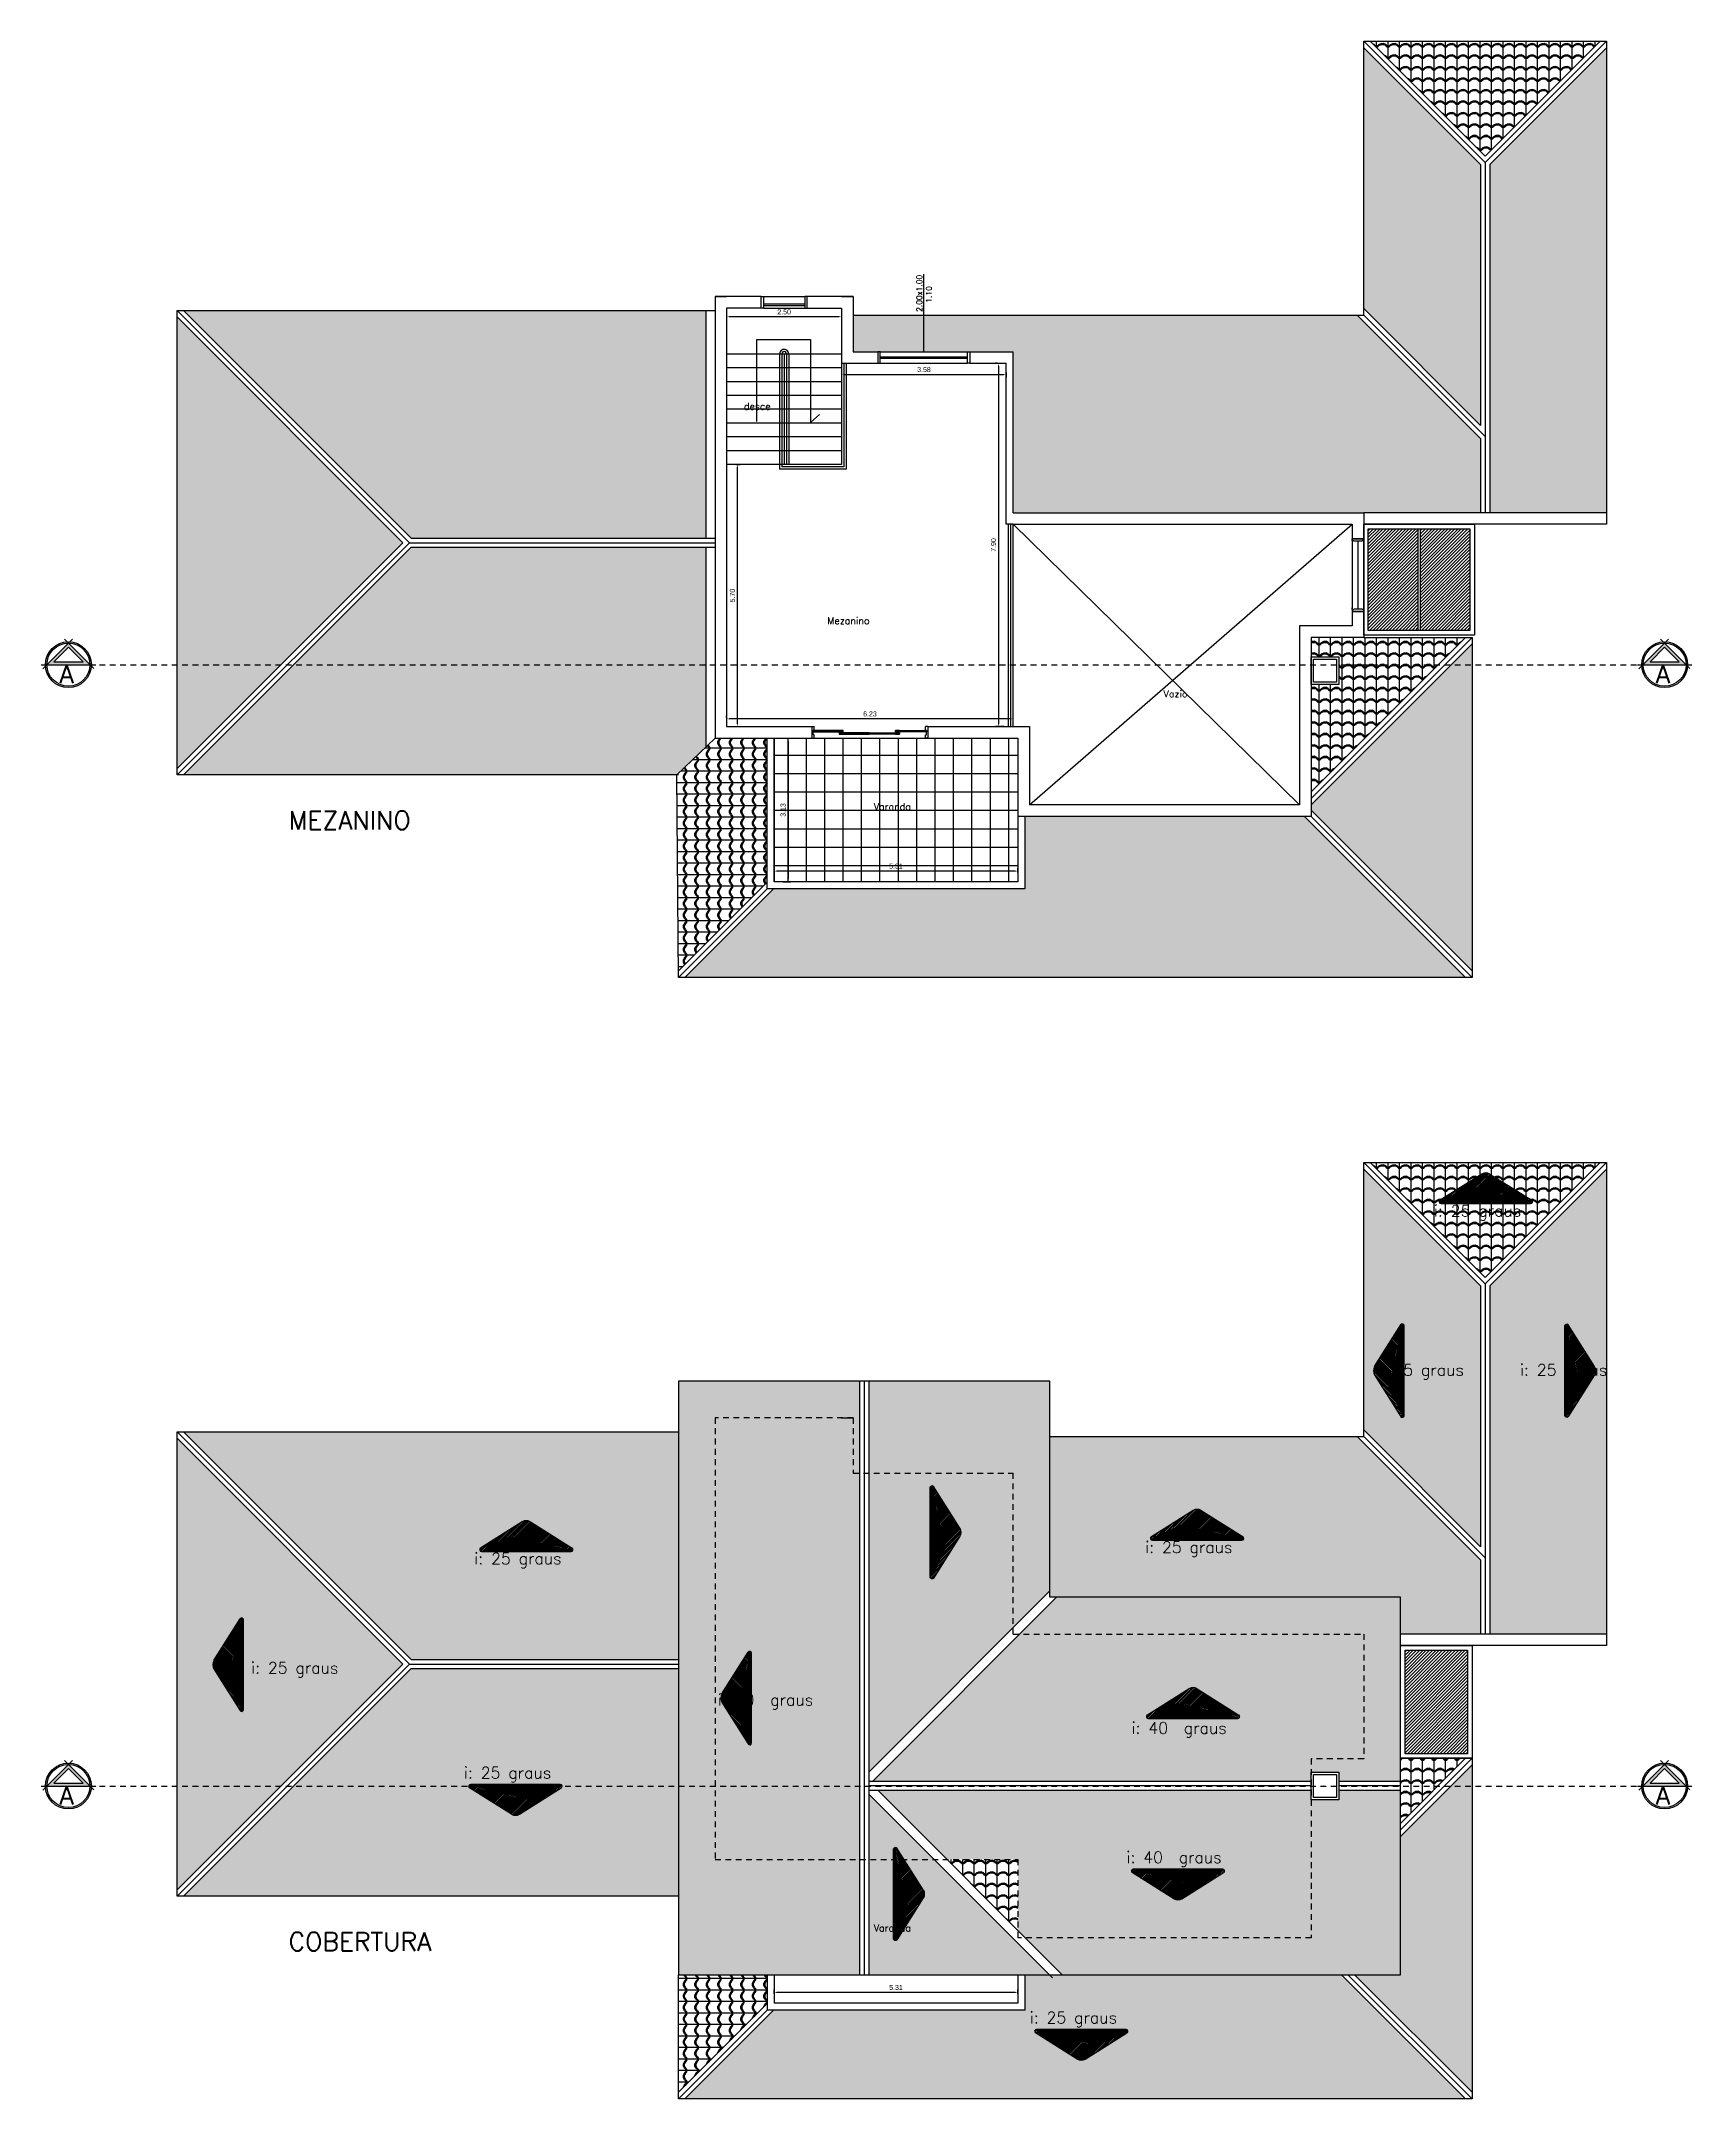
# Model space of a CAD drawing. Extents: x 381 to 417.7, y 184.4 to 253.5.
# Drawn here: x 380.96 to 416.86, y 184.39 to 229.12 of the extents above; entities that cross this region are included whole.
import ezdxf

# ---------------------------------------------------------------- set-up
doc = ezdxf.new("R2010")
doc.units = 0
doc.header["$MEASUREMENT"] = 0
doc.linetypes.add('HIDDEN2', pattern=[0.1875, 0.125, -0.0625])
doc.layers.get('0').update_dxf_attribs({"linetype": 'CONTINUOUS'})
doc.layers.get('DEFPOINTS').update_dxf_attribs({"linetype": 'CONTINUOUS'})
for name, color, linetype in [('CAIXILHOS', 7, 'CONTINUOUS'), ('COTA', 5, 'CONTINUOUS'), ('COTAEX', 7, 'CONTINUOUS'), ('PAREDE', 6, 'CONTINUOUS'), ('PROJECAO', 1, 'HIDDEN2')]:
    doc.layers.add(name, color=color, linetype=linetype)
doc.styles.add('ADRIANA', font='romans.shx', dxfattribs={"height": 0.12})
doc.styles.add('COMODOS', font='romans.shx', dxfattribs={"height": 0.15})
doc.styles.add('EXECUÇÃO', font='', dxfattribs={"height": 0.11})
doc.styles.get('EXECUÇÃO').set_extended_font_data('AvantGarde Md BT')
doc.dimstyles.new('COTAEXEC', dxfattribs={"dimscale": 0.05, "dimtxt": 0.11, "dimasz": 1.2, "dimexe": 1.25, "dimexo": 4, "dimgap": 1, "dimtad": 1, "dimrnd": 0.005, "dimzin": 4, "dimdsep": 46, "dimtxsty": 'EXECUÇÃO', "dimcen": 2.5, "dimdle": 0.15, "dimclrd": 2, "dimclre": 2, "dimclrt": 220, "dimadec": 0, "dimazin": 0, "dimtfac": 0.075, "dimtmove": 2, "dimatfit": 3, "dimfxl": 1, "dimtolj": 1, "dimtzin": 0, "dimarcsym": 0})
pattern_1 = [(0, (-0.025, 0), (0, 0.25), [0.05, -0.2]), (0, (0.1, 0.05), (0, 0.25), [0.05, -0.2]), (0, (0.1, 0.075), (0, 0.25), [0.05, -0.2]), (90, (0, 0), (-0.25, 2e-17), [0.25]), (45, (0, 0), (3e-17, 0.25), [0.07071068, -0.28284272]), (45, (0.025, 0), (3e-17, 0.25), [0.03535535, -0.31819804]), (135, (0, 0), (-0.25, 3e-17), [0.07071068, -0.28284272]), (135, (0.225, 0), (-0.25, 3e-17), [0.03535535, -0.31819804]), (26.56505, (0.05, 0.025), (0.25, 2e-10), [0.0559, -0.503117]), (153.43495, (-0.05, 0.025), (-0.25, 2e-10), [0.0559, -0.503117]), (26.56505, (0.05, 0.05), (0.25, 2e-10), [0.0559, -0.503117]), (153.43495, (-0.05, 0.05), (-0.25, 2e-10), [0.0559, -0.503117])]
pattern_2 = [(90, (-2e-18, -0.025), (-0.25, 2e-17), [0.05, -0.2]), (90, (-0.05, 0.1), (-0.25, 2e-17), [0.05, -0.2]), (90, (-0.075, 0.1), (-0.25, 2e-17), [0.05, -0.2]), (180, (0, 0), (-3e-17, -0.25), [0.25]), (135, (0, 0), (-0.25, 4e-17), [0.07071068, -0.28284272]), (135, (2e-18, 0.025), (-0.25, 4e-17), [0.03535535, -0.31819804]), (225, (0, 0), (-4e-17, -0.25), [0.07071068, -0.28284272]), (225, (1e-17, 0.225), (-4e-17, -0.25), [0.03535535, -0.31819804]), (116.56505, (-0.025, 0.05), (-2e-10, 0.25), [0.0559, -0.503117]), (243.43495, (-0.025, -0.05), (-2e-10, -0.25), [0.0559, -0.503117]), (116.56505, (-0.05, 0.05), (-2e-10, 0.25), [0.0559, -0.503117]), (243.43495, (-0.05, -0.05), (-2e-10, -0.25), [0.0559, -0.503117])]

msp = doc.modelspace()

# ---------------------------------------------------------------- texts
at = {"color": 4, "style": 'COMODOS'}
for s, height, p in [('desce', 0.15, (396.242, 221.11)), ('Mezanino', 0.15, (398.056, 216.446)), ('Vazio', 0.15, (405.367, 214.857)), ('Varanda', 0.15, (399.065, 212.406)), ('MEZANINO', 0.4, (386.339, 211.985)), ('i: 25 graus', 0.25, (411.247, 203.569)), ('i: 25 graus', 0.25, (410.001, 200.109)), ('i: 25 graus', 0.25, (413.119, 200.109)), ('i: 25 graus', 0.25, (404.968, 196.254)), ('i: 25 graus', 0.25, (390.379, 196.008)), ('i: 25 graus', 0.25, (385.525, 193.631)), ('i: 40  graus', 0.25, (395.678, 192.937)), ('i: 40  graus', 0.25, (404.672, 192.325)), ('i: 25 graus', 0.25, (390.154, 191.351)), ('i: 40  graus', 0.25, (404.561, 189.513)), ('COBERTURA', 0.4, (386.339, 187.605)), ('Varanda', 0.15, (399.065, 188.027)), ('i: 25 graus', 0.25, (402.458, 186.028))]:
    msp.add_text(s, height=height, dxfattribs=at).set_placement(p)
at = {"layer": 'COTAEX', "style": 'ADRIANA'}
for s, p in [('2.00x1.00', (400.114, 223.237)), ('1.10', (400.324, 223.435))]:
    msp.add_text(s, height=0.12, rotation=90, dxfattribs=at).set_placement(p)

# ---------------------------------------------------------------- blocks, each defined once
blk = doc.blocks.new('SETA')
at = {"linetype": 'Continuous'}
h = blk.add_hatch(dxfattribs=at)
h.set_pattern_fill('ANSI31', color=256, scale=0.05, style=0)
h.set_pattern_definition([(45, (-504.210664, -208.90508), (-0.00441941738, 0.00441941738), [])])
h.paths.add_polyline_path([(0.237, -0.082, 0.752978), (0.243, -0.064), (0.02, 0.076, 0.28754), (-0.023, 0.076), (-0.246, -0.064, 0.752978), (-0.241, -0.082)])
for p, q in [((-0.023, 0.076), (-0.246, -0.064)), ((0.02, 0.076), (0.243, -0.064)), ((-0.241, -0.082), (0.237, -0.082))]:
    blk.add_line(p, q)
for centre, radius, start, end in [((-0.002, 0.042), 0.04, 57.9158, 122.0842), ((-0.241, -0.072), 0.01, 122.0842, 270), ((0.237, -0.072), 0.01, 270, 57.9158)]:
    blk.add_arc(centre, radius, start, end)
blk = doc.blocks.new('*D78')
at = {"color": 2, "linetype": 'ByBlock'}
for p, q in [((396.896, 211.046), (396.896, 211.141)), ((402.141, 211.079), (396.956, 211.079)), ((402.201, 211.046), (402.201, 211.141))]:
    blk.add_line(p, q, dxfattribs=at)
for points in [[(396.956, 211.089), (396.956, 211.069), (396.896, 211.079)], [(402.141, 211.089), (402.141, 211.069), (402.201, 211.079)]]:
    blk.add_solid(points, dxfattribs=at)
at = {"layer": 'DEFPOINTS', "color": 0, "linetype": 'ByBlock'}
for p in [(396.896, 211.079), (396.896, 210.846), (402.201, 210.846)]:
    blk.add_point(p, dxfattribs=at)
at = {"color": 220, "linetype": 'ByBlock', "insert": (399.549, 211.186), "char_height": 0.11, "attachment_point": 5, "style": 'EXECUÇÃO'}
blk.add_mtext('\\A1;5.31', dxfattribs=at)
blk = doc.blocks.new('IND_CORTES1')
h = blk.add_hatch(color=256)
h.paths.add_polyline_path([(-0.468, 0), (0, -0.468), (0, 0.468)])
h.paths.add_polyline_path([(-0.379, 0), (-0.063, 0.317), (-0.063, -0.317)], flags=16)
for p, q in [((0.082, 0.55), (-0.555, -0.087)), ((0, -0.593), (0, 0.593)), ((-0.555, 0.088), (0.092, -0.56)), ((-0.063, 0.317), (-0.379, 0)), ((-0.379, 0), (-0.063, -0.317)), ((-0.063, -0.317), (-0.063, 0.317))]:
    blk.add_line(p, q)
blk.add_circle((0, 0), 0.499)
at = {"color": 3}
blk.add_circle((0, 0), 0.468, dxfattribs=at)
blk = doc.blocks.new('A$C297730F2')
at = {"layer": 'PROJECAO'}
blk.add_line((0.593, 0.499), (35.793, 0.499), dxfattribs=at)
at = {"rotation": 270}
for p in [(0.593, 0.499), (35.304, 0.499)]:
    blk.add_blockref('IND_CORTES1', p, dxfattribs=at)
at = {"color": 4, "style": 'COMODOS'}
for p in [(0.396, 0.095), (35.108, 0.095)]:
    blk.add_text('A', height=0.4, dxfattribs=at).set_placement(p)
blk = doc.blocks.new('*D30')
at = {"color": 2, "linetype": 'ByBlock'}
for p, q in [((401.747, 222.119), (401.713, 222.119)), ((401.776, 222.059), (401.776, 214.279)), ((401.897, 214.219), (401.713, 214.219))]:
    blk.add_line(p, q, dxfattribs=at)
for points in [[(401.766, 222.059), (401.786, 222.059), (401.776, 222.119)], [(401.766, 214.279), (401.786, 214.279), (401.776, 214.219)]]:
    blk.add_solid(points, dxfattribs=at)
at = {"layer": 'DEFPOINTS', "color": 0, "linetype": 'ByBlock'}
for p in [(401.947, 222.119), (401.776, 214.219), (402.097, 214.219)]:
    blk.add_point(p, dxfattribs=at)
at = {"color": 220, "linetype": 'ByBlock', "insert": (401.669, 218.169), "char_height": 0.11, "attachment_point": 5, "rotation": 90, "style": 'EXECUÇÃO'}
blk.add_mtext('\\A1;7.90', dxfattribs=at)
blk = doc.blocks.new('*D31')
at = {"color": 2, "linetype": 'ByBlock'}
for p, q in [((395.866, 199.032), (395.866, 199.065)), ((402.037, 199.002), (395.926, 199.002)), ((402.097, 199.032), (402.097, 199.065))]:
    blk.add_line(p, q, dxfattribs=at)
for points in [[(395.926, 199.012), (395.926, 198.992), (395.866, 199.002)], [(402.037, 199.012), (402.037, 198.992), (402.097, 199.002)]]:
    blk.add_solid(points, dxfattribs=at)
at = {"layer": 'DEFPOINTS', "color": 0, "linetype": 'ByBlock'}
for p in [(395.866, 199.002), (395.866, 198.832), (402.097, 198.832)]:
    blk.add_point(p, dxfattribs=at)
at = {"color": 220, "linetype": 'ByBlock', "insert": (398.982, 199.11), "char_height": 0.11, "attachment_point": 5, "style": 'EXECUÇÃO'}
blk.add_mtext('\\A1;6.23', dxfattribs=at)
blk = doc.blocks.new('*D32')
at = {"color": 2, "linetype": 'ByBlock'}
for p, q in [((395.866, 207.732), (395.866, 207.681)), ((398.306, 207.744), (395.926, 207.744)), ((398.366, 207.732), (398.366, 207.681))]:
    blk.add_line(p, q, dxfattribs=at)
for points in [[(395.926, 207.754), (395.926, 207.734), (395.866, 207.744)], [(398.306, 207.754), (398.306, 207.734), (398.366, 207.744)]]:
    blk.add_solid(points, dxfattribs=at)
at = {"layer": 'DEFPOINTS', "color": 0, "linetype": 'ByBlock'}
for p in [(395.866, 207.932), (395.866, 207.744), (398.366, 207.932)]:
    blk.add_point(p, dxfattribs=at)
at = {"color": 220, "linetype": 'ByBlock', "insert": (397.116, 207.851), "char_height": 0.11, "attachment_point": 5, "style": 'EXECUÇÃO'}
blk.add_mtext('\\A1;2.50', dxfattribs=at)
blk = doc.blocks.new('*D73')
at = {"color": 2, "linetype": 'ByBlock'}
for p, q in [((396.066, 219.919), (396.161, 219.919)), ((396.098, 219.859), (396.098, 214.279)), ((396.066, 214.219), (396.161, 214.219))]:
    blk.add_line(p, q, dxfattribs=at)
for points in [[(396.088, 219.859), (396.108, 219.859), (396.098, 219.919)], [(396.088, 214.279), (396.108, 214.279), (396.098, 214.219)]]:
    blk.add_solid(points, dxfattribs=at)
at = {"layer": 'DEFPOINTS', "color": 0, "linetype": 'ByBlock'}
for p in [(395.866, 219.919), (395.866, 214.219), (396.098, 214.219)]:
    blk.add_point(p, dxfattribs=at)
at = {"color": 220, "linetype": 'ByBlock', "insert": (395.991, 217.069), "char_height": 0.11, "attachment_point": 5, "rotation": 90, "style": 'EXECUÇÃO'}
blk.add_mtext('\\A1;5.70', dxfattribs=at)
blk = doc.blocks.new('*D75')
at = {"color": 2, "linetype": 'ByBlock'}
for p, q in [((398.366, 222.119), (398.366, 221.813)), ((401.947, 221.919), (401.947, 221.813)), ((398.426, 221.876), (401.887, 221.876))]:
    blk.add_line(p, q, dxfattribs=at)
for points in [[(398.426, 221.886), (398.426, 221.866), (398.366, 221.876)], [(401.887, 221.886), (401.887, 221.866), (401.947, 221.876)]]:
    blk.add_solid(points, dxfattribs=at)
at = {"layer": 'DEFPOINTS', "color": 0, "linetype": 'ByBlock'}
for p in [(398.366, 222.319), (401.947, 222.119), (401.947, 221.876)]:
    blk.add_point(p, dxfattribs=at)
at = {"color": 220, "linetype": 'ByBlock', "insert": (400.157, 221.983), "char_height": 0.11, "attachment_point": 5, "style": 'EXECUÇÃO'}
blk.add_mtext('\\A1;3.58', dxfattribs=at)
blk = doc.blocks.new('*D76')
at = {"color": 2, "linetype": 'ByBlock'}
for p, q in [((397.096, 213.969), (397.262, 213.969)), ((397.2, 213.909), (397.2, 210.906)), ((397.096, 210.846), (397.262, 210.846))]:
    blk.add_line(p, q, dxfattribs=at)
for points in [[(397.19, 213.909), (397.21, 213.909), (397.2, 213.969)], [(397.19, 210.906), (397.21, 210.906), (397.2, 210.846)]]:
    blk.add_solid(points, dxfattribs=at)
at = {"layer": 'DEFPOINTS', "color": 0, "linetype": 'ByBlock'}
for p in [(396.896, 213.969), (396.896, 210.846), (397.2, 210.846)]:
    blk.add_point(p, dxfattribs=at)
at = {"color": 220, "linetype": 'ByBlock', "insert": (397.093, 212.407), "char_height": 0.11, "attachment_point": 5, "rotation": 90, "style": 'EXECUÇÃO'}
blk.add_mtext('\\A1;3.13', dxfattribs=at)
blk = doc.blocks.new('*D77')
at = {"color": 2, "linetype": 'ByBlock'}
for p, q in [((396.896, 211.046), (396.896, 211.141)), ((402.141, 211.079), (396.956, 211.079)), ((402.201, 211.046), (402.201, 211.141))]:
    blk.add_line(p, q, dxfattribs=at)
for points in [[(396.956, 211.089), (396.956, 211.069), (396.896, 211.079)], [(402.141, 211.089), (402.141, 211.069), (402.201, 211.079)]]:
    blk.add_solid(points, dxfattribs=at)
at = {"layer": 'DEFPOINTS', "color": 0, "linetype": 'ByBlock'}
for p in [(396.896, 211.079), (396.896, 210.846), (402.201, 210.846)]:
    blk.add_point(p, dxfattribs=at)
at = {"color": 220, "linetype": 'ByBlock', "insert": (399.549, 211.186), "char_height": 0.11, "attachment_point": 5, "style": 'EXECUÇÃO'}
blk.add_mtext('\\A1;5.31', dxfattribs=at)

# ---------------------------------------------------------------- dimensions: what is measured, and where the dimension line sits
at = {"layer": 'COTA'}
for base, p1, p2, picture, middle, set_off in [((395.866, 223.13), (398.366, 223.319), (395.866, 223.319), '*D32', (397.116, 223.237), (0, 15.386)), ((395.866, 214.389), (402.097, 214.219), (395.866, 214.219), '*D31', (398.982, 214.496), (0, 15.386)), ((396.8965, 186.6997), (402.2014, 186.4663), (396.8965, 186.4663), '*D78', (399.5489, 186.8068), (0, -24.3793))]:
    dim = msp.add_linear_dim(base=base, p1=p1, p2=p2, dimstyle='COTAEXEC', dxfattribs=at)
    dim.commit()
    dim.dimension.update_dxf_attribs({"geometry": picture, "text_midpoint": middle, "insert": set_off})
for base, p1, p2, picture, middle in [((401.947, 221.876), (398.366, 222.319), (401.947, 222.119), '*D75', (400.157, 221.983)), ((396.8965, 211.0789), (402.2014, 210.8456), (396.8965, 210.8456), '*D77', (399.5489, 211.1861))]:
    dim = msp.add_linear_dim(base=base, p1=p1, p2=p2, dimstyle='COTAEXEC', dxfattribs=at)
    dim.commit()
    dim.dimension.update_dxf_attribs({"geometry": picture, "text_midpoint": middle})
for base, p1, p2, picture, middle in [((401.776, 214.219), (401.947, 222.119), (402.097, 214.219), '*D30', (401.669, 218.169)), ((396.098, 214.219), (395.866, 219.919), (395.866, 214.219), '*D73', (395.991, 217.069)), ((397.2, 210.846), (396.896, 213.969), (396.896, 210.846), '*D76', (397.093, 212.407))]:
    dim = msp.add_linear_dim(base=base, p1=p1, p2=p2, angle=90, dimstyle='COTAEXEC', dxfattribs=at)
    dim.commit()
    dim.dimension.update_dxf_attribs({"geometry": picture, "text_midpoint": middle})

# ---------------------------------------------------------------- hatches: boundary and pattern name
h = msp.add_hatch()
h.set_pattern_fill('TELHADO', scale=0.25, angle=90, style=0)
h.set_pattern_definition(pattern_2)
h.paths.add_polyline_path([(409.72, 223.31), (412.26, 220.77), (412.26, 226.441), (409.72, 228.981)])
h = msp.add_hatch()
h.set_pattern_fill('TELHADO', scale=0.25, angle=90, style=0)
h.set_pattern_definition(pattern_2)
h.paths.add_polyline_path([(412.46, 218.869), (415.001, 218.869), (415.001, 228.981), (412.46, 226.441)])
h = msp.add_hatch()
h.set_pattern_fill('TELHADO', scale=0.25, angle=90, style=0)
h.set_pattern_definition([(90, (-2e-18, 15.36145), (-0.25, 2e-17), [0.05, -0.2]), (90, (-0.05, 15.48645), (-0.25, 2e-17), [0.05, -0.2]), (90, (-0.075, 15.48645), (-0.25, 2e-17), [0.05, -0.2]), (180, (0, 15.38645), (-3e-17, -0.25), [0.25]), (135, (0, 15.38645), (-0.25, 4e-17), [0.07071068, -0.28284272]), (135, (2e-18, 15.41145), (-0.25, 4e-17), [0.03535535, -0.31819804]), (225, (0, 15.38645), (-4e-17, -0.25), [0.07071068, -0.28284272]), (225, (1e-17, 15.61145), (-4e-17, -0.25), [0.03535535, -0.31819804]), (116.56505, (-0.025, 15.43645), (-2e-10, 0.25), [0.0559, -0.503117]), (243.43495, (-0.025, 15.33645), (-2e-10, -0.25), [0.0559, -0.503117]), (116.56505, (-0.05, 15.43645), (-2e-10, 0.25), [0.0559, -0.503117]), (243.43495, (-0.05, 15.33645), (-2e-10, -0.25), [0.0559, -0.503117])])
h.paths.add_polyline_path([(383.916, 213.31), (388.825, 218.219), (383.916, 223.127)])
h = msp.add_hatch()
h.set_pattern_fill('ANSI31', color=142, scale=0.4, style=0)
h.paths.add_polyline_path([(410.949, 216.31), (412.028, 216.31), (412.028, 218.519), (410.949, 218.519)])
h.paths.add_polyline_path([(409.82, 216.31), (410.899, 216.31), (410.899, 218.519), (409.82, 218.519)])
h = msp.add_hatch()
h.set_pattern_fill('TELHADO', scale=0.25, angle=90, style=0)
h.set_pattern_definition(pattern_2)
h.paths.add_polyline_path([(412.076, 216.017), (408.576, 212.517), (408.576, 212.407), (412.076, 208.907)])
h = msp.add_hatch()
h.set_pattern_fill('TELHADO', scale=0.25, angle=90, style=0)
h.set_pattern_definition(pattern_2)
h.paths.add_polyline_path([(394.815, 208.906), (396.746, 210.837), (396.746, 213.969), (395.616, 213.969), (394.782, 213.169)])
h = msp.add_hatch()
h.set_pattern_fill('_U', color=44, scale=0.4, style=0, double=1, pattern_type=0)
h.set_pattern_definition([(0, (0, 0), (0, 0.4), []), (90, (0, 0), (-0.4, 2e-17), [])])
h.paths.add_polyline_path([(396.896, 213.969), (396.896, 210.846), (402.201, 210.846), (402.201, 212.266), (402.201, 213.969)])
h.paths.add_polyline_path([(399.034, 212.368), (399.974, 212.368), (399.974, 212.593), (399.034, 212.593)], flags=24)
at = {"ltscale": 0.05}
for points in [[(397.837, 214.103), (397.837, 214.133), (397.752, 214.133), (397.752, 214.103)], [(398.402, 214.103), (398.402, 214.133), (398.316, 214.133), (398.316, 214.103)], [(398.402, 214.053), (398.402, 214.083), (398.316, 214.083), (398.316, 214.053)], [(398.966, 214.053), (398.966, 214.083), (398.88, 214.083), (398.88, 214.053)], [(399.06, 214.053), (399.06, 214.083), (398.974, 214.083), (398.974, 214.053)], [(399.624, 214.103), (399.624, 214.133), (399.538, 214.133), (399.538, 214.103)], [(399.624, 214.053), (399.624, 214.083), (399.538, 214.083), (399.538, 214.053)], [(400.212, 214.103), (400.212, 214.133), (400.126, 214.133), (400.126, 214.103)]]:
    msp.add_hatch(color=256, dxfattribs=at).paths.add_polyline_path(points)
h = msp.add_hatch()
h.set_pattern_fill('TELHADO', scale=0.25, angle=90, style=0)
h.set_pattern_definition(pattern_2)
h.paths.add_polyline_path([(409.72, 198.931), (412.26, 196.39), (412.26, 202.061), (409.72, 204.602)])
h.paths.add_polyline_path([(410.599, 201.192), (410.599, 199.244, -0.752978), (410.524, 199.222), (409.954, 200.131, -0.28754), (409.954, 200.304), (410.524, 201.213, -0.752978)], flags=16)
h.paths.add_polyline_path([(409.953, 199.942), (412.275, 199.942), (412.275, 200.442), (409.953, 200.442)], flags=9)
h = msp.add_hatch()
h.set_pattern_fill('TELHADO', scale=0.25, angle=90, style=0)
h.set_pattern_definition([(90, (-3e-12, -24.4043), (-0.25, 2e-17), [0.05, -0.2]), (90, (-0.05, -24.2793), (-0.25, 2e-17), [0.05, -0.2]), (90, (-0.075, -24.2793), (-0.25, 2e-17), [0.05, -0.2]), (180, (-3e-12, -24.3793), (-3e-17, -0.25), [0.25]), (135, (-3e-12, -24.37929), (-0.25, 4e-17), [0.07071068, -0.28284272]), (135, (-3e-12, -24.35429), (-0.25, 4e-17), [0.03535535, -0.31819804]), (225, (-3e-12, -24.37929), (-4e-17, -0.25), [0.07071068, -0.28284272]), (225, (-3e-12, -24.15429), (-4e-17, -0.25), [0.03535535, -0.31819804]), (116.56505, (-0.025, -24.32929), (-2e-10, 0.25), [0.0559, -0.503117]), (243.43495, (-0.025, -24.42929), (-2e-10, -0.25), [0.0559, -0.503117]), (116.56505, (-0.05, -24.32929), (-2e-10, 0.25), [0.0559, -0.503117]), (243.43495, (-0.05, -24.42929), (-2e-10, -0.25), [0.0559, -0.503117])])
h.paths.add_polyline_path([(412.46, 194.49), (415.001, 194.49), (415.001, 204.602), (412.46, 202.061)])
h = msp.add_hatch()
h.set_pattern_fill('TELHADO', color=3, scale=0.25, angle=90, style=0)
h.set_pattern_definition(pattern_2)
h.paths.add_polyline_path([(398.616, 197.99), (398.616, 199.19), (398.366, 199.19), (395.616, 199.19), (395.616, 189.59), (398.757, 189.59), (398.757, 197.99)], flags=16)
h.paths.add_polyline_path([(398.616, 199.19), (398.616, 197.99), (398.757, 197.99), (398.757, 199.99), (394.816, 199.99), (394.816, 187.086), (398.757, 187.086), (398.757, 189.59), (395.616, 189.59), (395.616, 199.19)])
h = msp.add_hatch()
h.set_pattern_fill('TELHADO', color=3, scale=0.25, angle=90, style=0)
h.set_pattern_definition(pattern_2)
h.paths.add_polyline_path([(398.957, 187.086), (402.878, 187.086), (400.375, 189.59), (398.957, 189.59)])
h.paths.add_polyline_path([(400.375, 189.59), (398.957, 191.008), (398.957, 189.59)])
h.paths.add_polyline_path([(398.957, 191.491), (402.097, 194.631), (402.097, 197.99), (398.957, 197.99)])
h.paths.add_polyline_path([(402.897, 199.99), (398.957, 199.99), (398.957, 197.99), (402.097, 197.99), (402.097, 194.631), (402.897, 195.431), (402.897, 199.19)])
h = msp.add_hatch()
h.set_pattern_fill('TELHADO', scale=0.25, angle=90, style=0)
h.set_pattern_definition([(90, (-5e-13, -9.01784), (-0.25, 2e-17), [0.05, -0.2]), (90, (-0.05, -8.89284), (-0.25, 2e-17), [0.05, -0.2]), (90, (-0.075, -8.89284), (-0.25, 2e-17), [0.05, -0.2]), (180, (-5e-13, -8.99284), (-3e-17, -0.25), [0.25]), (135, (-5e-13, -8.99284), (-0.25, 4e-17), [0.07071068, -0.28284272]), (135, (-5e-13, -8.96784), (-0.25, 4e-17), [0.03535535, -0.31819804]), (225, (-5e-13, -8.99284), (-4e-17, -0.25), [0.07071068, -0.28284272]), (225, (-5e-13, -8.76784), (-4e-17, -0.25), [0.03535535, -0.31819804]), (116.56505, (-0.025, -8.94284), (-2e-10, 0.25), [0.0559, -0.503117]), (243.43495, (-0.025, -9.04284), (-2e-10, -0.25), [0.0559, -0.503117]), (116.56505, (-0.05, -8.94284), (-2e-10, 0.25), [0.0559, -0.503117]), (243.43495, (-0.05, -9.04284), (-2e-10, -0.25), [0.0559, -0.503117])])
h.paths.add_polyline_path([(383.916, 188.931), (388.825, 193.84), (383.916, 198.748)])
h = msp.add_hatch()
h.set_pattern_fill('ANSI31', color=142, scale=0.4, style=0)
h.paths.add_polyline_path([(411.976, 194.14), (410.62, 194.14), (410.62, 191.89), (411.976, 191.89)])
h = msp.add_hatch()
h.set_pattern_fill('TELHADO', scale=0.25, angle=90, style=0)
h.set_pattern_definition(pattern_2)
h.paths.add_polyline_path([(410.52, 187.086), (409.518, 187.086), (412.076, 184.528), (412.076, 191.649), (410.52, 190.092)])
h = msp.add_hatch()
h.set_pattern_fill('TELHADO', scale=0.25, angle=90, style=0)
h.set_pattern_definition(pattern_2)
h.paths.add_polyline_path([(396.746, 186.458), (396.746, 187.086), (394.816, 187.086), (394.816, 184.528)])
at = {"layer": 'CAIXILHOS'}
h = msp.add_hatch(dxfattribs=at)
h.set_pattern_fill('TELHADO', scale=0.25, style=0)
h.set_pattern_definition(pattern_1)
h.paths.add_polyline_path([(409.861, 229.123), (412.36, 226.623), (414.86, 229.123)])
h = msp.add_hatch(dxfattribs=at)
h.set_pattern_fill('TELHADO', scale=0.25, style=0)
h.set_pattern_definition([(0, (-0.025, 15.38645), (0, 0.25), [0.05, -0.2]), (0, (0.1, 15.43645), (0, 0.25), [0.05, -0.2]), (0, (0.1, 15.46145), (0, 0.25), [0.05, -0.2]), (90, (0, 15.38645), (-0.25, 2e-17), [0.25]), (45, (0, 15.38645), (3e-17, 0.25), [0.07071068, -0.28284272]), (45, (0.025, 15.38645), (3e-17, 0.25), [0.03535535, -0.31819804]), (135, (0, 15.38645), (-0.25, 3e-17), [0.07071068, -0.28284272]), (135, (0.225, 15.38645), (-0.25, 3e-17), [0.03535535, -0.31819804]), (26.56505, (0.05, 15.41145), (0.25, 2e-10), [0.0559, -0.503117]), (153.43495, (-0.05, 15.41145), (-0.25, 2e-10), [0.0559, -0.503117]), (26.56505, (0.05, 15.43645), (0.25, 2e-10), [0.0559, -0.503117]), (153.43495, (-0.05, 15.43645), (-0.25, 2e-10), [0.0559, -0.503117])])
h.paths.add_polyline_path([(384.058, 223.269), (389.008, 218.319), (395.416, 218.319), (395.416, 223.269)])
h = msp.add_hatch(dxfattribs=at)
h.set_pattern_fill('TELHADO', scale=0.25, style=0)
h.set_pattern_definition(pattern_1)
h.paths.add_polyline_path([(409.72, 218.869), (412.26, 218.869), (412.26, 220.487), (409.578, 223.169), (398.616, 223.169), (398.616, 222.369), (402.097, 222.369), (402.097, 218.869)])
h = msp.add_hatch(dxfattribs=at)
h.set_pattern_fill('TELHADO', scale=0.25, style=0)
h.set_pattern_definition(pattern_1)
h.paths.add_polyline_path([(389.008, 218.119), (384.058, 213.169), (394.782, 213.169), (395.416, 213.777), (395.416, 218.119)])
h = msp.add_hatch(dxfattribs=at)
h.set_pattern_fill('TELHADO', scale=0.25, style=0)
h.set_pattern_definition(pattern_1)
h.paths.add_polyline_path([(409.72, 216.159), (408.576, 216.159), (408.576, 215.734), (409.176, 215.734), (409.176, 215.134), (408.576, 215.134), (408.576, 212.8), (411.935, 216.159)])
h = msp.add_hatch(dxfattribs=at)
h.set_pattern_fill('TELHADO', scale=0.25, style=0)
h.set_pattern_definition(pattern_1)
h.paths.add_polyline_path([(402.351, 212.266), (402.351, 210.696), (396.888, 210.696), (394.958, 208.766), (411.935, 208.766), (408.435, 212.266)])
h = msp.add_hatch(dxfattribs=at)
h.set_pattern_fill('TELHADO', scale=0.25, style=0)
h.set_pattern_definition([(0, (-0.025, -24.3793), (0, 0.25), [0.05, -0.2]), (0, (0.1, -24.3293), (0, 0.25), [0.05, -0.2]), (0, (0.1, -24.3043), (0, 0.25), [0.05, -0.2]), (90, (-3e-12, -24.3793), (-0.25, 2e-17), [0.25]), (45, (-3e-12, -24.37929), (3e-17, 0.25), [0.07071068, -0.28284272]), (45, (0.025, -24.37929), (3e-17, 0.25), [0.03535535, -0.31819804]), (135, (-3e-12, -24.37929), (-0.25, 3e-17), [0.07071068, -0.28284272]), (135, (0.225, -24.37929), (-0.25, 3e-17), [0.03535535, -0.31819804]), (26.56505, (0.05, -24.35429), (0.25, 2e-10), [0.0559, -0.503117]), (153.43495, (-0.05, -24.35429), (-0.25, 2e-10), [0.0559, -0.503117]), (26.56505, (0.05, -24.32929), (0.25, 2e-10), [0.0559, -0.503117]), (153.43495, (-0.05, -24.32929), (-0.25, 2e-10), [0.0559, -0.503117])])
h.paths.add_polyline_path([(409.861, 204.743), (412.36, 202.244), (414.86, 204.743)])
h = msp.add_hatch(dxfattribs=at)
h.set_pattern_fill('TELHADO', scale=0.25, style=0)
h.set_pattern_definition(pattern_1)
h.paths.add_polyline_path([(384.058, 198.89), (389.008, 193.94), (394.816, 193.94), (394.816, 198.89)])
h.paths.add_polyline_path([(389.008, 193.74), (384.058, 188.79), (394.816, 188.79), (394.816, 193.74)])
h = msp.add_hatch(dxfattribs=at)
h.set_pattern_fill('TELHADO', scale=0.25, style=0)
h.set_pattern_definition(pattern_1)
h.paths.add_polyline_path([(402.897, 198.79), (402.897, 197.99), (402.897, 195.29), (410.52, 195.29), (410.52, 194.49), (412.26, 194.49), (412.26, 196.107), (409.578, 198.79)])
h.paths.add_polyline_path([(407.073, 196.533), (405.125, 196.533, -0.752978), (405.103, 196.609), (406.012, 197.178, -0.28754), (406.185, 197.178), (407.094, 196.609, -0.752978)], flags=16)
h.paths.add_polyline_path([(404.92, 196.088), (407.242, 196.088), (407.242, 196.588), (404.92, 196.588)], flags=24)
h = msp.add_hatch(dxfattribs=at)
h.set_pattern_fill('TELHADO', color=3, scale=0.25, style=0)
h.set_pattern_definition(pattern_1)
h.paths.add_polyline_path([(402.238, 194.49), (399.037, 191.288), (408.576, 191.288), (408.576, 191.488), (408.576, 191.78), (409.72, 191.78), (409.72, 194.49)])
h.paths.add_polyline_path([(407.006, 192.733), (406.097, 193.303, 0.28754), (405.924, 193.303), (405.015, 192.733, 0.752978), (405.036, 192.657), (406.984, 192.657, 0.752978)], flags=17)
h.paths.add_polyline_path([(409.72, 191.78), (408.576, 191.78), (408.576, 191.488), (409.176, 191.488), (409.176, 191.288), (410.52, 191.288), (410.52, 195.29), (403.038, 195.29), (402.238, 194.49), (409.72, 194.49)])
h.paths.add_polyline_path([(408.576, 187.886), (402.361, 187.886), (403.161, 187.086), (410.52, 187.086), (410.52, 191.088), (409.176, 191.088), (409.176, 190.888), (408.576, 190.888)])
h.paths.add_polyline_path([(399.16, 191.088), (400.658, 189.59), (402.201, 189.59), (402.201, 188.046), (402.361, 187.886), (408.576, 187.886), (408.576, 191.088)])
h.paths.add_polyline_path([(406.674, 189.306, 0.752978), (406.653, 189.381), (404.705, 189.381, 0.752978), (404.683, 189.306), (405.592, 188.736, 0.28754), (405.765, 188.736)], flags=17)
h.paths.add_polyline_path([(404.624, 192.159), (407.196, 192.159), (407.196, 192.659), (404.624, 192.659)], flags=25)
h.paths.add_polyline_path([(404.513, 189.346), (407.085, 189.346), (407.085, 189.846), (404.513, 189.846)], flags=25)
h = msp.add_hatch(dxfattribs=at)
h.set_pattern_fill('TELHADO', scale=0.25, style=0)
h.set_pattern_definition(pattern_1)
h.paths.add_polyline_path([(410.52, 190.374), (411.935, 191.79), (410.52, 191.79)])
h = msp.add_hatch(dxfattribs=at)
h.set_pattern_fill('TELHADO', color=3, scale=0.25, style=0)
h.set_pattern_definition(pattern_1)
h.paths.add_polyline_path([(402.201, 188.046), (402.201, 189.59), (400.658, 189.59)])
h = msp.add_hatch(dxfattribs=at)
h.set_pattern_fill('TELHADO', scale=0.25, style=0)
h.set_pattern_definition(pattern_1)
h.paths.add_polyline_path([(396.888, 186.316), (394.958, 184.386), (411.935, 184.386), (409.235, 187.086), (402.351, 187.086), (402.351, 186.316)])
h.paths.add_polyline_path([(402.602, 185.896), (404.549, 185.896, -0.752978), (404.571, 185.821), (403.662, 185.251, -0.28754), (403.489, 185.251), (402.58, 185.821, -0.752978)], flags=16)
h.paths.add_polyline_path([(402.41, 185.861), (404.732, 185.861), (404.732, 186.361), (402.41, 186.361)], flags=24)

# ---------------------------------------------------------------- linework, layer by layer
at = {"color": 7}
for p, q in [((409.72, 223.169), (409.72, 229.123)), ((409.72, 229.123), (415.001, 229.123)), ((409.72, 229.123), (412.36, 226.482)), ((409.72, 229.123), (412.36, 226.482)), ((409.861, 229.123), (412.36, 226.623)), ((415.001, 229.123), (412.36, 226.482)), ((415.001, 229.123), (412.36, 226.482)), ((414.86, 229.123), (412.36, 226.623)), ((415.001, 229.123), (415.001, 218.769)), ((409.72, 228.981), (412.26, 226.441)), ((415.001, 228.981), (412.46, 226.441)), ((412.26, 226.441), (412.26, 220.77)), ((412.36, 226.482), (412.36, 218.869)), ((412.46, 226.441), (412.46, 218.869)), ((409.72, 223.31), (412.26, 220.77)), ((398.616, 223.169), (409.72, 223.169)), ((409.578, 223.169), (412.26, 220.487)), ((409.72, 223.169), (412.36, 220.528)), ((398.366, 222.119), (398.366, 219.919)), ((412.26, 220.487), (412.26, 218.869)), ((415.001, 218.869), (409.72, 218.869)), ((415.001, 218.769), (415.001, 218.619)), ((402.097, 218.619), (401.947, 218.619)), ((408.326, 212.516), (402.097, 218.619)), ((402.451, 212.516), (409.47, 218.619)), ((415.001, 218.619), (409.72, 218.619)), ((412.076, 216.159), (412.076, 208.766)), ((394.782, 213.169), (395.616, 213.969)), ((396.746, 210.696), (396.746, 213.969)), ((396.896, 210.846), (396.896, 213.969)), ((396.896, 213.969), (396.896, 210.846)), ((394.816, 208.766), (394.782, 213.169)), ((402.201, 212.266), (402.201, 210.846)), ((402.351, 212.266), (402.351, 210.696)), ((408.435, 212.266), (411.935, 208.766)), ((408.576, 212.407), (412.076, 208.907)), ((408.576, 212.266), (412.076, 208.766)), ((396.746, 210.837), (394.816, 208.907)), ((402.201, 210.846), (396.896, 210.846)), ((396.746, 210.696), (394.816, 208.766)), ((396.888, 210.696), (394.958, 208.766)), ((402.351, 210.696), (396.746, 210.696)), ((412.076, 208.766), (394.816, 208.766)), ((396.746, 187.086), (396.746, 186.316)), ((396.896, 187.086), (396.896, 186.466)), ((402.201, 187.086), (402.201, 186.466)), ((402.351, 187.086), (402.351, 186.316)), ((402.351, 186.316), (396.746, 186.316)), ((402.201, 186.466), (396.896, 186.466))]:
    msp.add_line(p, q, dxfattribs=at)
at = {"color": 6}
for p, q in [((396.616, 223.319), (395.866, 223.319)), ((397.616, 223.319), (398.366, 223.319)), ((398.757, 199.99), (398.757, 187.086)), ((398.857, 199.99), (398.857, 187.086)), ((398.957, 199.99), (398.957, 187.086)), ((402.897, 195.431), (398.957, 191.491)), ((403.038, 195.29), (399.037, 191.288)), ((408.576, 191.288), (398.957, 191.288)), ((408.576, 191.188), (398.957, 191.188)), ((408.576, 191.088), (398.957, 191.088)), ((403.161, 187.086), (399.16, 191.088)), ((410.52, 191.288), (409.176, 191.288)), ((410.52, 191.188), (409.176, 191.188)), ((410.52, 191.088), (409.176, 191.088)), ((402.949, 187.016), (398.957, 191.008))]:
    msp.add_line(p, q, dxfattribs=at)
at = {"color": 4}
for p, q in [((396.616, 223.569), (396.666, 223.569)), ((396.616, 223.319), (396.616, 223.569)), ((396.666, 223.319), (396.616, 223.319)), ((396.666, 223.569), (396.666, 223.319)), ((397.616, 223.569), (397.566, 223.569)), ((397.566, 223.569), (397.566, 223.319)), ((397.566, 223.319), (397.616, 223.319)), ((397.616, 223.319), (397.616, 223.569)), ((399.207, 222.369), (399.157, 222.369)), ((399.157, 222.369), (399.157, 222.119)), ((399.207, 222.119), (399.207, 222.369)), ((401.107, 222.119), (401.107, 222.369)), ((401.107, 222.369), (401.157, 222.369)), ((401.157, 222.369), (401.157, 222.119)), ((399.157, 222.119), (399.207, 222.119)), ((401.157, 222.119), (401.107, 222.119)), ((409.47, 218.264), (409.47, 218.304)), ((409.47, 218.304), (409.72, 218.304)), ((409.47, 218.264), (409.505, 218.264)), ((409.505, 218.264), (409.505, 218.254)), ((409.685, 218.254), (409.505, 218.254)), ((409.685, 218.264), (409.685, 218.254)), ((409.72, 218.264), (409.685, 218.264)), ((409.72, 218.304), (409.72, 218.264)), ((409.47, 216.764), (409.47, 216.724)), ((409.47, 216.764), (409.505, 216.764)), ((409.47, 216.724), (409.72, 216.724)), ((409.505, 216.764), (409.505, 216.774)), ((409.685, 216.774), (409.505, 216.774)), ((409.685, 216.764), (409.685, 216.774)), ((409.72, 216.764), (409.685, 216.764)), ((409.72, 216.724), (409.72, 216.764))]:
    msp.add_line(p, q, dxfattribs=at)
for p, q in [((396.666, 223.569), (397.566, 223.569)), ((396.666, 223.409), (397.566, 223.409)), ((396.666, 223.379), (397.566, 223.379)), ((396.666, 223.319), (397.566, 223.319)), ((396.522, 222.637), (397.686, 222.637)), ((396.522, 220.853), (396.522, 222.637)), ((397.686, 222.637), (397.686, 220.83)), ((399.207, 222.369), (401.107, 222.369)), ((398.366, 222.319), (395.866, 222.319)), ((398.366, 222.019), (395.866, 222.019)), ((397.066, 222.319), (397.066, 219.919)), ((397.066, 222.319), (397.066, 219.919)), ((397.116, 222.319), (397.116, 219.919)), ((399.207, 222.259), (401.107, 222.259)), ((399.207, 222.229), (401.107, 222.229)), ((399.207, 222.119), (401.107, 222.119)), ((398.366, 221.719), (395.866, 221.719)), ((398.366, 221.419), (395.866, 221.419)), ((398.366, 221.119), (395.866, 221.119)), ((397.686, 220.83), (397.882, 221.003)), ((398.366, 220.819), (395.866, 220.819)), ((398.366, 220.519), (395.866, 220.519)), ((398.366, 220.219), (395.866, 220.219)), ((398.366, 219.919), (395.866, 219.919)), ((409.72, 218.304), (409.47, 218.304)), ((409.595, 218.254), (409.595, 216.774)), ((409.72, 216.724), (409.47, 216.724)), ((412.076, 216.159), (408.576, 212.659)), ((411.935, 216.159), (408.576, 212.8)), ((409.72, 216.159), (412.076, 216.159)), ((412.076, 216.017), (408.576, 212.517)), ((397.77, 213.969), (400.193, 213.969)), ((397.838, 214.123), (398.315, 214.123)), ((397.838, 214.113), (398.315, 214.113)), ((398.402, 214.073), (398.879, 214.073)), ((398.402, 214.063), (398.879, 214.063)), ((399.063, 214.073), (399.539, 214.073)), ((399.063, 214.063), (399.539, 214.063)), ((399.625, 214.122), (400.125, 214.122)), ((399.625, 214.112), (400.125, 214.112)), ((410.52, 191.79), (412.076, 191.79)), ((412.076, 191.79), (410.52, 190.233)), ((411.935, 191.79), (410.52, 190.374)), ((412.076, 191.649), (410.52, 190.092))]:
    msp.add_line(p, q)
at = {"color": 3}
for p, q in [((397.016, 222.319), (397.016, 219.819)), ((397.066, 222.319), (397.066, 219.869)), ((397.166, 222.319), (397.166, 219.919)), ((397.216, 222.319), (397.216, 219.919)), ((398.416, 222.119), (398.416, 219.869)), ((398.466, 222.119), (398.466, 219.819)), ((398.466, 219.819), (397.016, 219.819)), ((398.416, 219.869), (397.066, 219.869)), ((410.899, 218.519), (410.899, 216.31)), ((410.949, 218.519), (410.949, 216.31)), ((409.47, 218.264), (409.47, 218.229)), ((409.47, 216.764), (409.47, 216.799))]:
    msp.add_line(p, q, dxfattribs=at)
at = {"color": 4, "ltscale": 0.05}
for p, q in [((397.72, 214.219), (397.77, 214.219)), ((397.72, 214.219), (397.72, 213.969)), ((397.72, 213.969), (397.77, 213.969)), ((397.75, 214.141), (397.77, 214.141)), ((397.75, 214.045), (397.75, 214.141)), ((397.77, 214.045), (397.75, 214.045)), ((397.77, 214.141), (397.77, 214.219)), ((397.77, 213.969), (397.77, 214.045)), ((400.243, 214.219), (400.193, 214.219)), ((400.193, 214.139), (400.193, 214.219)), ((400.213, 214.139), (400.193, 214.139)), ((400.193, 214.045), (400.213, 214.045)), ((400.193, 213.969), (400.193, 214.045)), ((400.243, 213.969), (400.193, 213.969)), ((400.213, 214.045), (400.213, 214.139)), ((400.243, 214.219), (400.243, 213.969))]:
    msp.add_line(p, q, dxfattribs=at)
at = {"color": 2}
for p, q in [((409.72, 198.79), (409.72, 204.743)), ((409.72, 204.743), (415.001, 204.743)), ((409.72, 204.743), (412.36, 202.103)), ((409.72, 204.743), (412.36, 202.103)), ((409.72, 204.602), (412.26, 202.061)), ((409.861, 204.743), (412.36, 202.244)), ((414.86, 204.743), (412.36, 202.244)), ((415.001, 204.743), (412.36, 202.103)), ((415.001, 204.743), (412.36, 202.103)), ((415.001, 204.602), (412.46, 202.061)), ((415.001, 204.743), (415.001, 194.39)), ((412.26, 202.061), (412.26, 196.39)), ((412.36, 202.103), (412.36, 194.49)), ((412.46, 202.061), (412.46, 194.49)), ((402.897, 198.79), (409.72, 198.79)), ((409.578, 198.79), (412.26, 196.107)), ((409.72, 198.931), (412.26, 196.39)), ((409.72, 198.79), (412.36, 196.149)), ((412.26, 196.107), (412.26, 194.49)), ((415.001, 194.49), (410.52, 194.49)), ((415.001, 194.24), (410.52, 194.24)), ((412.076, 194.24), (412.076, 184.386)), ((415.001, 194.39), (415.001, 194.24)), ((394.816, 184.386), (394.816, 187.086)), ((409.235, 187.086), (411.935, 184.386)), ((409.376, 187.086), (412.076, 184.386)), ((409.376, 187.086), (412.076, 184.386)), ((409.518, 187.086), (412.076, 184.528)), ((396.746, 186.458), (394.816, 184.528)), ((396.746, 186.316), (394.816, 184.386)), ((396.746, 186.316), (394.816, 184.386)), ((396.888, 186.316), (394.958, 184.386)), ((412.076, 184.386), (394.816, 184.386))]:
    msp.add_line(p, q, dxfattribs=at)
at = {"color": 3}
for points in [[(409.72, 218.619), (412.128, 218.619), (412.128, 216.21), (409.72, 216.21)], [(409.82, 218.519), (412.028, 218.519), (412.028, 216.31), (409.82, 216.31)], [(397.752, 214.103), (398.402, 214.103), (398.402, 214.133), (397.752, 214.133)], [(398.318, 214.053), (398.966, 214.053), (398.966, 214.083), (398.318, 214.083)], [(399.622, 214.053), (398.974, 214.053), (398.974, 214.083), (399.622, 214.083)], [(400.212, 214.103), (399.538, 214.103), (399.538, 214.133), (400.212, 214.133)], [(410.52, 194.24), (412.076, 194.24), (412.076, 191.79), (410.52, 191.79)], [(410.62, 194.14), (411.976, 194.14), (411.976, 191.89), (410.62, 191.89)]]:
    msp.add_lwpolyline(points, close=True, dxfattribs=at)
at = {"color": 2}
for points in [[(408.576, 215.734), (409.176, 215.734), (409.176, 215.134), (408.576, 215.134), (408.576, 215.734)], [(408.576, 191.488), (409.176, 191.488), (409.176, 190.888), (408.576, 190.888), (408.576, 191.488)]]:
    msp.add_lwpolyline(points, dxfattribs=at)
for points in [[(408.626, 215.684), (409.126, 215.684), (409.126, 215.184), (408.626, 215.184)], [(408.626, 191.438), (409.126, 191.438), (409.126, 190.938), (408.626, 190.938)]]:
    msp.add_lwpolyline(points, close=True, dxfattribs=at)
for points in [[(398.402, 214.133), (398.316, 214.133), (398.316, 214.103), (398.402, 214.103)], [(398.402, 214.083), (398.316, 214.083), (398.316, 214.053), (398.402, 214.053)], [(399.624, 214.133), (399.538, 214.133), (399.538, 214.103), (399.624, 214.103)], [(399.624, 214.083), (399.538, 214.083), (399.538, 214.053), (399.624, 214.053)]]:
    msp.add_lwpolyline(points, close=True)
at = {"color": 6}
msp.add_lwpolyline([(402.897, 197.99), (402.897, 199.99), (394.816, 199.99), (394.816, 187.086), (410.52, 187.086), (410.52, 195.29), (402.897, 195.29), (402.897, 199.19)], dxfattribs=at)
at = {"color": 3}
for centre, radius, start, end in [((397.116, 222.319), 0.1, 359.9638, 180.0362), ((397.116, 222.323), 0.0502, 354.773, 185.227)]:
    msp.add_arc(centre, radius, start, end, dxfattribs=at)
at = {"layer": 'CAIXILHOS', "color": 6}
for p, q in [((409.72, 218.869), (409.72, 216.159)), ((409.47, 218.619), (409.47, 216.409)), ((409.47, 216.409), (408.326, 216.409)), ((409.72, 216.159), (408.576, 216.159))]:
    msp.add_line(p, q, dxfattribs=at)
at = {"layer": 'CAIXILHOS', "color": 3}
for p, q in [((401.997, 214.219), (401.997, 218.619)), ((402.047, 214.219), (402.047, 218.619))]:
    msp.add_line(p, q, dxfattribs=at)
at = {"layer": 'CAIXILHOS', "color": 7}
msp.add_line((402.097, 214.219), (402.097, 218.619), dxfattribs=at)
at = {"layer": 'COTAEX'}
msp.add_line((400.157, 222.369), (400.157, 224.055), dxfattribs=at)
at = {"layer": 'PAREDE'}
for p, q in [((396.616, 223.569), (395.616, 223.569)), ((398.616, 223.569), (397.616, 223.569)), ((408.326, 216.409), (408.326, 212.516)), ((408.576, 216.159), (408.576, 212.266)), ((397.72, 214.219), (397.72, 213.969)), ((400.243, 214.219), (400.243, 213.969)), ((402.201, 213.969), (402.201, 212.266)), ((402.451, 214.219), (402.451, 212.516)), ((408.326, 212.516), (402.451, 212.516)), ((408.576, 212.266), (402.201, 212.266))]:
    msp.add_line(p, q, dxfattribs=at)
at = {"layer": 'PROJECAO', "color": 7, "linetype": 'ByBlock'}
for p, q in [((383.916, 223.269), (395.616, 223.269)), ((383.916, 213.169), (383.916, 223.269)), ((383.916, 223.269), (388.966, 218.219)), ((384.058, 223.269), (389.008, 218.319)), ((395.416, 223.269), (395.416, 218.319)), ((383.916, 223.127), (388.825, 218.219)), ((389.008, 218.319), (395.616, 218.319)), ((383.916, 213.169), (388.966, 218.219)), ((383.916, 213.31), (388.825, 218.219)), ((384.058, 213.169), (389.008, 218.119)), ((388.966, 218.219), (395.616, 218.219)), ((388.966, 218.219), (395.616, 218.219)), ((389.008, 218.119), (395.616, 218.119)), ((395.416, 218.119), (395.416, 213.777)), ((394.816, 213.169), (383.916, 213.169))]:
    msp.add_line(p, q, dxfattribs=at)
at = {"layer": 'PROJECAO', "color": 6, "linetype": 'ByBlock'}
for p, q in [((395.616, 223.569), (395.616, 213.969)), ((395.616, 223.569), (395.866, 223.569)), ((395.866, 223.319), (395.866, 214.219)), ((398.366, 223.569), (398.616, 223.569)), ((398.366, 223.319), (398.366, 222.119)), ((398.616, 223.569), (398.616, 222.369)), ((398.616, 222.369), (399.157, 222.369)), ((401.157, 222.369), (402.097, 222.369)), ((402.097, 218.869), (402.097, 222.369)), ((398.366, 222.119), (399.157, 222.119)), ((401.157, 222.119), (401.947, 222.119)), ((401.947, 218.619), (401.947, 222.119)), ((402.097, 218.869), (409.72, 218.869)), ((402.097, 218.619), (409.47, 218.619)), ((395.616, 213.969), (402.201, 213.969)), ((395.866, 214.219), (397.72, 214.219)), ((400.243, 214.219), (402.451, 214.219)), ((398.366, 199.19), (398.616, 199.19))]:
    msp.add_line(p, q, dxfattribs=at)
at = {"layer": 'PROJECAO'}
for p, q in [((395.616, 199.19), (395.616, 189.59)), ((398.616, 199.19), (395.616, 199.19)), ((398.616, 199.19), (398.616, 197.99)), ((398.616, 197.99), (402.097, 197.99)), ((402.097, 194.49), (402.097, 197.99)), ((402.097, 194.49), (409.72, 194.49)), ((409.72, 194.49), (409.72, 191.78)), ((408.576, 191.78), (408.576, 187.886)), ((409.72, 191.78), (408.576, 191.78)), ((395.616, 189.59), (402.201, 189.59)), ((402.201, 189.59), (402.201, 187.886)), ((408.576, 187.886), (402.201, 187.886))]:
    msp.add_line(p, q, dxfattribs=at)
at = {"layer": 'PROJECAO', "color": 2, "linetype": 'ByBlock'}
for p, q in [((383.916, 188.79), (383.916, 198.89)), ((383.916, 198.89), (394.816, 198.89)), ((383.916, 198.89), (388.966, 193.84)), ((383.916, 198.748), (388.825, 193.84)), ((384.058, 198.89), (389.008, 193.94)), ((383.916, 188.931), (388.825, 193.84)), ((383.916, 188.79), (388.966, 193.84)), ((384.058, 188.79), (389.008, 193.74)), ((388.966, 193.84), (394.816, 193.84)), ((388.966, 193.84), (394.816, 193.84)), ((389.008, 193.94), (394.816, 193.94)), ((389.008, 193.74), (394.816, 193.74)), ((394.816, 188.79), (383.916, 188.79))]:
    msp.add_line(p, q, dxfattribs=at)

# ---------------------------------------------------------------- block references
at = {"color": 142}
for p in [(380.959, 215.067), (380.959, 190.688)]:
    msp.add_blockref('A$C297730F2', p, dxfattribs=at)
at = {"color": 2, "xscale": 4.07321550887387, "yscale": 4.07321550887387, "zscale": 4.07321550887387}
for p in [(412.384, 204.183), (391.516, 196.622), (406.105, 196.868), (406.017, 192.992)]:
    msp.add_blockref('SETA', p, dxfattribs=at)
at = {"color": 2, "yscale": 4.07321550887387, "zscale": 4.07321550887387}
for p, xscale, rotation in [((410.264, 200.224), 4.07321550887387, 90), ((414.429, 200.224), -4.07321550887387, 270), ((400.627, 196.712), -4.07321550887387, 270), ((385.026, 193.832), 4.07321550887387, 90), ((396.072, 193.107), 4.07321550887387, 90), ((391.265, 190.885), 4.07321550887387, 180), ((399.83, 188.848), -4.07321550887387, 270), ((405.672, 189.046), 4.07321550887387, 180), ((403.569, 185.561), 4.07321550887387, 180)]:
    msp.add_blockref('SETA', p, dxfattribs=dict(at, xscale=xscale, rotation=rotation))

msp.set_redraw_order([(e.dxf.handle, doc.entitydb.next_handle()) for e in msp.query("TEXT MTEXT ATTDEF DIMENSION ARC_DIMENSION")])  # texts and dimensions are drawn at this point

doc.saveas('drawing.dxf')
